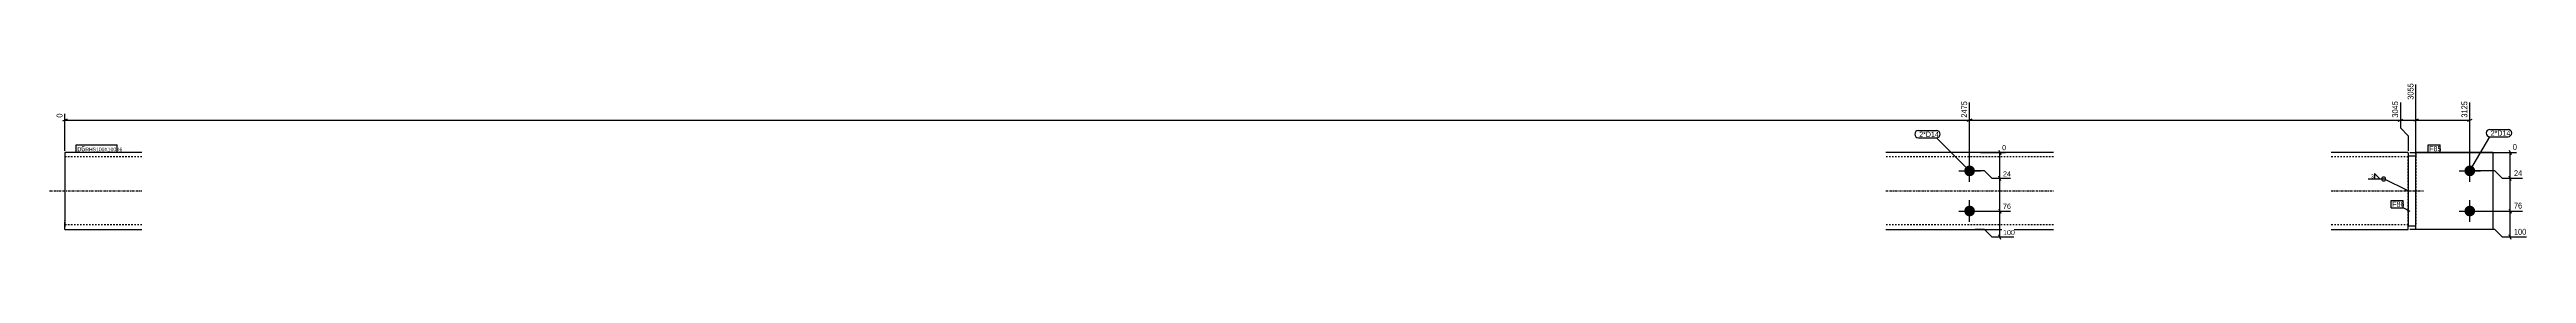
# Model space of a CAD drawing. Header units: millimetres. Extents: x 17 to 19271, y 5 to 1053.
# Drawn here: x 16053 to 19271, y 5 to 207 of the extents above; entities that cross this region are included whole.
import ezdxf

# ---------------------------------------------------------------- set-up
doc = ezdxf.new("R2010")
doc.units = ezdxf.units.MM
doc.linetypes.add('DXK_LINE_DOT2', pattern=[3.9198, 1.9599, -1.9599])
doc.linetypes.add('DXK_LINE_DOT3', pattern=[5.9187, 2.979, -0.9799, 0.9799, -0.9799])
for name, color, linetype in [('MÅLSÆTNING', 7, 'Continuous'), ('STÅL', 7, 'Continuous'), ('TEKST', 7, 'Continuous')]:
    doc.layers.add(name, color=color, linetype=linetype)
doc.styles.add('Arial Narrow', font='ARIALN.TTF', dxfattribs={"height": 0.2})

msp = doc.modelspace()

# ---------------------------------------------------------------- hatches: boundary and pattern name
at = {"layer": 'STÅL', "linetype": 'Continuous'}
for points in [[(18547.8, 100.8, -1), (18547.8, 86.8, -1)], [(19197.8, 100.8, -1), (19197.8, 86.8, -1)], [(18547.8, 48.8, -1), (18547.8, 34.8, -1)], [(19197.8, 48.8, -1), (19197.8, 34.8, -1)]]:
    msp.add_hatch(color=96, dxfattribs=at).paths.add_polyline_path(points)
at = {"layer": 'TEKST', "linetype": 'Continuous'}
msp.add_hatch(color=3, dxfattribs=at).paths.add_polyline_path([(19113.9, 71.1), (19117.8, 67.8), (19112.8, 68.9)])

# ---------------------------------------------------------------- linework, layer by layer
at = {"layer": 'MÅLSÆTNING', "color": 7, "linetype": 'Continuous'}
for p, q in [((19127.8, 114.8), (19127.8, 205.5)), ((19127.8, 114.8), (19127.8, 205.5)), ((16072.8, 119.8), (16072.8, 167.6)), ((18547.8, 95.8), (18547.8, 182.3)), ((18547.8, 95.8), (18547.8, 182.3)), ((19107.8, 182.3), (19107.8, 149.4)), ((19197.8, 95.8), (19197.8, 182.3)), ((16075.8, 160.6), (16069.8, 158.2)), ((16072.8, 159.4), (18547.8, 159.4)), ((18550.8, 160.6), (18544.8, 158.2)), ((18544.8, 158.2), (18550.8, 160.6)), ((18547.8, 159.4), (19107.8, 159.4)), ((19104.8, 158.2), (19110.8, 160.6)), ((19107.8, 149.4), (19117.8, 139.4)), ((19117.8, 139.4), (19117.8, 119.8)), ((19117.8, 139.4), (19117.8, 119.8)), ((19130.8, 160.6), (19124.8, 158.2)), ((19130.8, 160.6), (19124.8, 158.2)), ((19127.8, 159.4), (19197.8, 159.4)), ((19194.8, 158.2), (19200.8, 160.6)), ((18562, 117.8), (18594.3, 117.8)), ((18585.9, 120.8), (18588.3, 114.8)), ((18587.1, 83.8), (18587.1, 117.8)), ((19119.8, 117.8), (19258.6, 117.8)), ((19249.1, 120.8), (19251.5, 114.8)), ((18567.1, 93.8), (18549.8, 93.8)), ((18567.1, 93.8), (18549.8, 93.8)), ((18577.1, 83.8), (18567.1, 93.8)), ((18577.1, 83.8), (18567.1, 93.8)), ((18601.1, 83.8), (18577.1, 83.8)), ((18601.1, 83.8), (18577.1, 83.8)), ((18588.3, 80.8), (18585.9, 86.8)), ((18588.3, 80.8), (18585.9, 86.8)), ((19230.3, 93.8), (19199.8, 93.8)), ((19230.3, 93.8), (19199.8, 93.8)), ((19240.3, 83.8), (19230.3, 93.8)), ((19266.4, 83.8), (19240.3, 83.8)), ((19251.5, 80.8), (19249.1, 86.8)), ((19250.3, 41.8), (19250.3, 83.8)), ((18549.8, 41.8), (18601.1, 41.8)), ((18585.9, 44.8), (18588.3, 38.8)), ((18587.1, 7.8), (18587.1, 41.8)), ((19199.8, 41.8), (19266.4, 41.8)), ((19199.8, 41.8), (19266.4, 41.8)), ((19249.1, 44.8), (19251.5, 38.8)), ((19249.1, 44.8), (19251.5, 38.8)), ((19250.3, 7.8), (19250.3, 41.8)), ((18567.1, 17.8), (18555.1, 17.8)), ((18577.1, 7.8), (18567.1, 17.8)), ((18605.4, 7.8), (18577.1, 7.8)), ((18588.3, 4.8), (18585.9, 10.8)), ((19230.3, 17.8), (19119.8, 17.8)), ((19240.3, 7.8), (19230.3, 17.8)), ((19271.3, 7.8), (19240.3, 7.8)), ((19251.5, 4.8), (19249.1, 10.8))]:
    msp.add_line(p, q, dxfattribs=at)
at = {"layer": 'STÅL', "color": 2, "linetype": 'Continuous'}
for p, q in [((16172.8, 117.8), (16072.8, 117.8)), ((16072.8, 117.8), (16072.8, 105.8)), ((16072.8, 105.8), (16072.8, 29.8)), ((18656.8, 117.8), (18438.8, 117.8)), ((19117.8, 117.8), (19017.8, 117.8)), ((19117.8, 116.9), (19117.8, 117.8)), ((19117.8, 116.9), (19117.8, 112.8)), ((19117.8, 112.8), (19117.8, 22.8)), ((19127.8, 112.8), (19117.8, 112.8)), ((19127.8, 117.8), (19127.8, 112.8)), ((19227.8, 117.8), (19127.8, 117.8)), ((19127.8, 22.8), (19127.8, 112.8)), ((19227.8, 117.8), (19227.8, 17.8)), ((16072.8, 29.8), (16072.8, 21.3)), ((16072.8, 18.7), (16072.8, 21.3)), ((16072.8, 17.8), (16072.8, 18.7)), ((16072.8, 17.8), (16172.8, 17.8)), ((18438.8, 17.8), (18656.8, 17.8)), ((19017.8, 17.8), (19117.8, 17.8)), ((19117.8, 17.8), (19117.8, 22.8)), ((19117.8, 22.8), (19127.8, 22.8)), ((19127.8, 17.8), (19127.8, 22.8)), ((19227.8, 17.8), (19127.8, 17.8))]:
    msp.add_line(p, q, dxfattribs=at)
at = {"layer": 'STÅL', "color": 7, "linetype": 'DXK_LINE_DOT2'}
for p, q in [((16172.8, 111.8), (16072.8, 111.8)), ((18656.8, 111.8), (18438.8, 111.8)), ((19117.8, 111.8), (19017.8, 111.8)), ((19117.8, 24.3), (19117.8, 112.8)), ((19127.8, 112.8), (19127.8, 22.8)), ((16072.8, 25.6), (16072.8, 29.8)), ((16072.8, 25.2), (16072.8, 25.6)), ((16072.8, 24.3), (16072.8, 25.2)), ((16072.8, 23.8), (16072.8, 24.3)), ((16172.8, 23.8), (16072.8, 23.8)), ((16072.8, 21.3), (16072.8, 23.8)), ((18656.8, 23.8), (18438.8, 23.8)), ((19117.8, 23.8), (19017.8, 23.8)), ((19117.8, 23.8), (19117.8, 24.3)), ((19117.8, 22.8), (19117.8, 23.8))]:
    msp.add_line(p, q, dxfattribs=at)
at = {"layer": 'STÅL', "color": 96, "linetype": 'Continuous'}
for p, q in [((18547.8, 79.8), (18547.8, 107.8)), ((19197.8, 79.8), (19197.8, 107.8)), ((18533.8, 93.8), (18561.8, 93.8)), ((19183.8, 93.8), (19211.8, 93.8)), ((18533.8, 41.8), (18561.8, 41.8)), ((18547.8, 27.8), (18547.8, 55.8)), ((19183.8, 41.8), (19211.8, 41.8)), ((19197.8, 27.8), (19197.8, 55.8))]:
    msp.add_line(p, q, dxfattribs=at)
at = {"layer": 'STÅL', "color": 7, "linetype": 'DXK_LINE_DOT3'}
for p, q in [((16052.8, 67.8), (16172.8, 67.8)), ((18438.8, 67.8), (18656.8, 67.8)), ((19017.8, 67.8), (19137.8, 67.8))]:
    msp.add_line(p, q, dxfattribs=at)

# ---------------------------------------------------------------- next in the draw order: wipeouts: each hides what was drawn before it
at = {"color": 0, "linetype": 'Continuous'}
for points in [[(16071.2, 169.2), (16060, 169.2), (16060, 161.2), (16071.2, 161.2)], [(18546.2, 183.9), (18535, 183.9), (18535, 161.2), (18546.2, 161.2)], [(19106.2, 183.9), (19095, 183.9), (19095, 161.2), (19106.2, 161.2)], [(19196.2, 183.9), (19185, 183.9), (19185, 161.2), (19196.2, 161.2)], [(18595.7, 119.2), (18595.7, 129), (18588.7, 129), (18588.7, 119.2)], [(19266.5, 85.4), (19266.5, 96.6), (19253.6, 96.6), (19253.6, 85.4)], [(18601.3, 43.2), (18601.3, 53), (18589.9, 53), (18589.9, 43.2)], [(19266.5, 43.4), (19266.5, 54.6), (19253.6, 54.6), (19253.6, 43.4)], [(18605.5, 9.2), (18605.5, 19), (18589.9, 19), (18589.9, 9.2)], [(19271.4, 9.4), (19271.4, 20.6), (19253.6, 20.6), (19253.6, 9.4)]]:
    msp.add_wipeout(points, dxfattribs=at).dxf.layer = 'MÅLSÆTNING'
at = {"color": 0}
for points in [[(18503.7, 137.8), (18503.7, 144.8), (18482.4, 144.8), (18482.4, 137.8)], [(16097.3, 119.2), (16097.3, 126.2), (16088.8, 126.2), (16088.8, 119.2)], [(19158.3, 119.2), (19158.3, 126.2), (19145.1, 126.2), (19145.1, 119.2)], [(19072.8, 83.9), (19072.8, 89.7), (19069, 89.7), (19069, 83.9)]]:
    msp.add_wipeout(points, dxfattribs=at).dxf.layer = 'TEKST'

# ---------------------------------------------------------------- next in the draw order: linework, layer by layer
at = {"layer": 'MÅLSÆTNING', "color": 7, "linetype": 'Continuous'}
for p, q in [((19107.8, 182.3), (19107.8, 149.4)), ((19104.8, 158.2), (19110.8, 160.6)), ((19107.8, 159.4), (19127.8, 159.4)), ((19107.8, 149.4), (19117.8, 139.4)), ((19250.3, 83.8), (19250.3, 117.8)), ((18587.1, 41.8), (18587.1, 83.8)), ((19240.3, 83.8), (19230.3, 93.8)), ((19266.4, 83.8), (19240.3, 83.8)), ((19251.5, 80.8), (19249.1, 86.8)), ((18549.8, 41.8), (18601.1, 41.8)), ((18585.9, 44.8), (18588.3, 38.8))]:
    msp.add_line(p, q, dxfattribs=at)
at = {"layer": 'TEKST', "color": 3, "linetype": 'Continuous'}
for p, q in [((19065.9, 83.3), (19085.9, 83.3)), ((19081, 83.3), (19073.8, 90.4)), ((19073.8, 90.4), (19073.8, 83.3)), ((19073.8, 83.3), (19081, 83.3)), ((19117.8, 67.8), (19085.9, 83.3))]:
    msp.add_line(p, q, dxfattribs=at)
for start, end in [(90, 270), (270, 90)]:
    msp.add_arc((19085.9, 83.3), 2.5, start, end, dxfattribs=at)

# ---------------------------------------------------------------- next in the draw order: texts
at = {"layer": 'MÅLSÆTNING', "color": 3, "linetype": 'Continuous', "style": 'Arial Narrow'}
for s, p in [('0', (16069.6, 162.8)), ('2475', (18544.6, 162.8)), ('3045', (19104.6, 162.8)), ('3125', (19194.6, 162.8))]:
    msp.add_text(s, height=7.64, rotation=90.0002, dxfattribs=at).set_placement(p)
for s, height, p in [('0', 6.68, (18590.1, 120.6)), ('24', 7.64, (19255.2, 87)), ('76', 6.68, (18591.3, 44.6)), ('76', 7.64, (19255.2, 45)), ('100', 6.68, (18591.3, 10.6)), ('100', 7.64, (19255.2, 11))]:
    msp.add_text(s, height=height, dxfattribs=at).set_placement(p)
at = {"layer": 'TEKST', "color": 3, "style": 'Arial Narrow'}
msp.add_text('3', height=4.77, dxfattribs=at).set_placement((19069.4, 84.3))

# ---------------------------------------------------------------- next in the draw order: wipeouts: each hides what was drawn before it
at = {"color": 0}
for points in [[(18503.7, 137.8), (18503.7, 144.8), (18482.4, 144.8), (18482.4, 137.8)], [(16097.3, 119.2), (16097.3, 126.2), (16088.8, 126.2), (16088.8, 119.2)], [(19158.3, 119.2), (19158.3, 126.2), (19145.1, 126.2), (19145.1, 119.2)]]:
    msp.add_wipeout(points, dxfattribs=at).dxf.layer = 'TEKST'

# ---------------------------------------------------------------- next in the draw order: linework, layer by layer
at = {"layer": 'TEKST', "color": 7, "linetype": 'Continuous'}
for p, q in [((18481.2, 146), (18504.9, 146)), ((18481.2, 136.6), (18504.9, 136.6)), ((18547.8, 93.8), (18504.9, 136.6)), ((19143.9, 127.4), (19159.5, 127.4)), ((19143.9, 118), (19143.9, 127.4)), ((19143.9, 118), (19159.5, 118)), ((19159.5, 118), (19159.5, 127.4))]:
    msp.add_line(p, q, dxfattribs=at)
for centre, start, end in [((18481.2, 141.3), 90, 270), ((18504.9, 141.3), 270, 90)]:
    msp.add_arc(centre, 4.7, start, end, dxfattribs=at)

# ---------------------------------------------------------------- next in the draw order: texts
at = {"layer": 'TEKST', "color": 3, "style": 'Arial Narrow'}
for s, p in [('2*D14', (18482.4, 137.8)), ('F85', (19145.1, 119.2))]:
    msp.add_text(s, height=6.68, dxfattribs=at).set_placement(p)

# ---------------------------------------------------------------- next in the draw order: wipeouts: each hides what was drawn before it
at = {"color": 0, "linetype": 'Continuous'}
for points in [[(19126.2, 207.1), (19115, 207.1), (19115, 184.4), (19126.2, 184.4)], [(19260.2, 119.4), (19260.2, 130.6), (19252.1, 130.6), (19252.1, 119.4)], [(18601.3, 85.2), (18601.3, 95), (18589.9, 95), (18589.9, 85.2)]]:
    msp.add_wipeout(points, dxfattribs=at).dxf.layer = 'MÅLSÆTNING'
at = {"color": 0}
for points in [[(16139.6, 119.2), (16139.6, 124.2), (16099.4, 124.2), (16099.4, 119.2)], [(19110.2, 47.3), (19110.2, 54.3), (19097, 54.3), (19097, 47.3)]]:
    msp.add_wipeout(points, dxfattribs=at).dxf.layer = 'TEKST'

# ---------------------------------------------------------------- next in the draw order: texts
at = {"layer": 'MÅLSÆTNING', "color": 3, "linetype": 'Continuous', "style": 'Arial Narrow'}
msp.add_text('3055', height=7.64, rotation=90.0002, dxfattribs=at).set_placement((19124.6, 186))
for s, height, p in [('0', 7.64, (19253.7, 121)), ('24', 6.68, (18591.3, 86.6))]:
    msp.add_text(s, height=height, dxfattribs=at).set_placement(p)

# ---------------------------------------------------------------- next in the draw order: wipeouts: each hides what was drawn before it
at = {"color": 0}
for points in [[(16139.6, 119.2), (16139.6, 124.2), (16099.4, 124.2), (16099.4, 119.2)], [(19110.2, 47.3), (19110.2, 54.3), (19097, 54.3), (19097, 47.3)]]:
    msp.add_wipeout(points, dxfattribs=at).dxf.layer = 'TEKST'

# ---------------------------------------------------------------- next in the draw order: linework, layer by layer
at = {"layer": 'TEKST', "color": 7, "linetype": 'Continuous'}
for p, q in [((16087.6, 127.4), (16140.8, 127.4)), ((16087.6, 118), (16087.6, 127.4)), ((16087.6, 118), (16140.8, 118)), ((16140.8, 118), (16140.8, 127.4)), ((19095.8, 55.5), (19111.4, 55.5)), ((19095.8, 46.1), (19095.8, 55.5)), ((19095.8, 46.1), (19111.4, 46.1)), ((19111.4, 46.1), (19111.4, 55.5)), ((19120.1, 41.1), (19111.4, 46.1))]:
    msp.add_line(p, q, dxfattribs=at)

# ---------------------------------------------------------------- next in the draw order: texts
at = {"layer": 'TEKST', "color": 3, "style": 'Arial Narrow'}
for s, height, p in [('p6', 6.68, (16088.8, 119.2)), ('RHS100X100X6', 4.772, (16099.4, 119.2)), ('F86', 6.68, (19097, 47.3))]:
    msp.add_text(s, height=height, dxfattribs=at).set_placement(p)

# ---------------------------------------------------------------- next in the draw order: wipeouts: each hides what was drawn before it
at = {"color": 0}
msp.add_wipeout([(19246.3, 139.3), (19246.3, 146.3), (19225, 146.3), (19225, 139.3)], dxfattribs=at).dxf.layer = 'TEKST'

# ---------------------------------------------------------------- next in the draw order: wipeouts: each hides what was drawn before it
msp.add_wipeout([(19246.3, 139.3), (19246.3, 146.3), (19225, 146.3), (19225, 139.3)], dxfattribs=at).dxf.layer = 'TEKST'

# ---------------------------------------------------------------- next in the draw order: linework, layer by layer
at = {"layer": 'TEKST', "color": 7, "linetype": 'Continuous'}
for p, q in [((19197.8, 93.8), (19223.8, 138.1)), ((19223.8, 147.5), (19247.5, 147.5)), ((19223.8, 138.1), (19247.5, 138.1))]:
    msp.add_line(p, q, dxfattribs=at)
for centre, start, end in [((19223.8, 142.8), 90, 270), ((19247.5, 142.8), 270, 90)]:
    msp.add_arc(centre, 4.7, start, end, dxfattribs=at)

# ---------------------------------------------------------------- next in the draw order: texts
at = {"layer": 'TEKST', "color": 3, "style": 'Arial Narrow'}
msp.add_text('2*D14', height=6.68, dxfattribs=at).set_placement((19225, 139.3))

doc.saveas('drawing.dxf')
